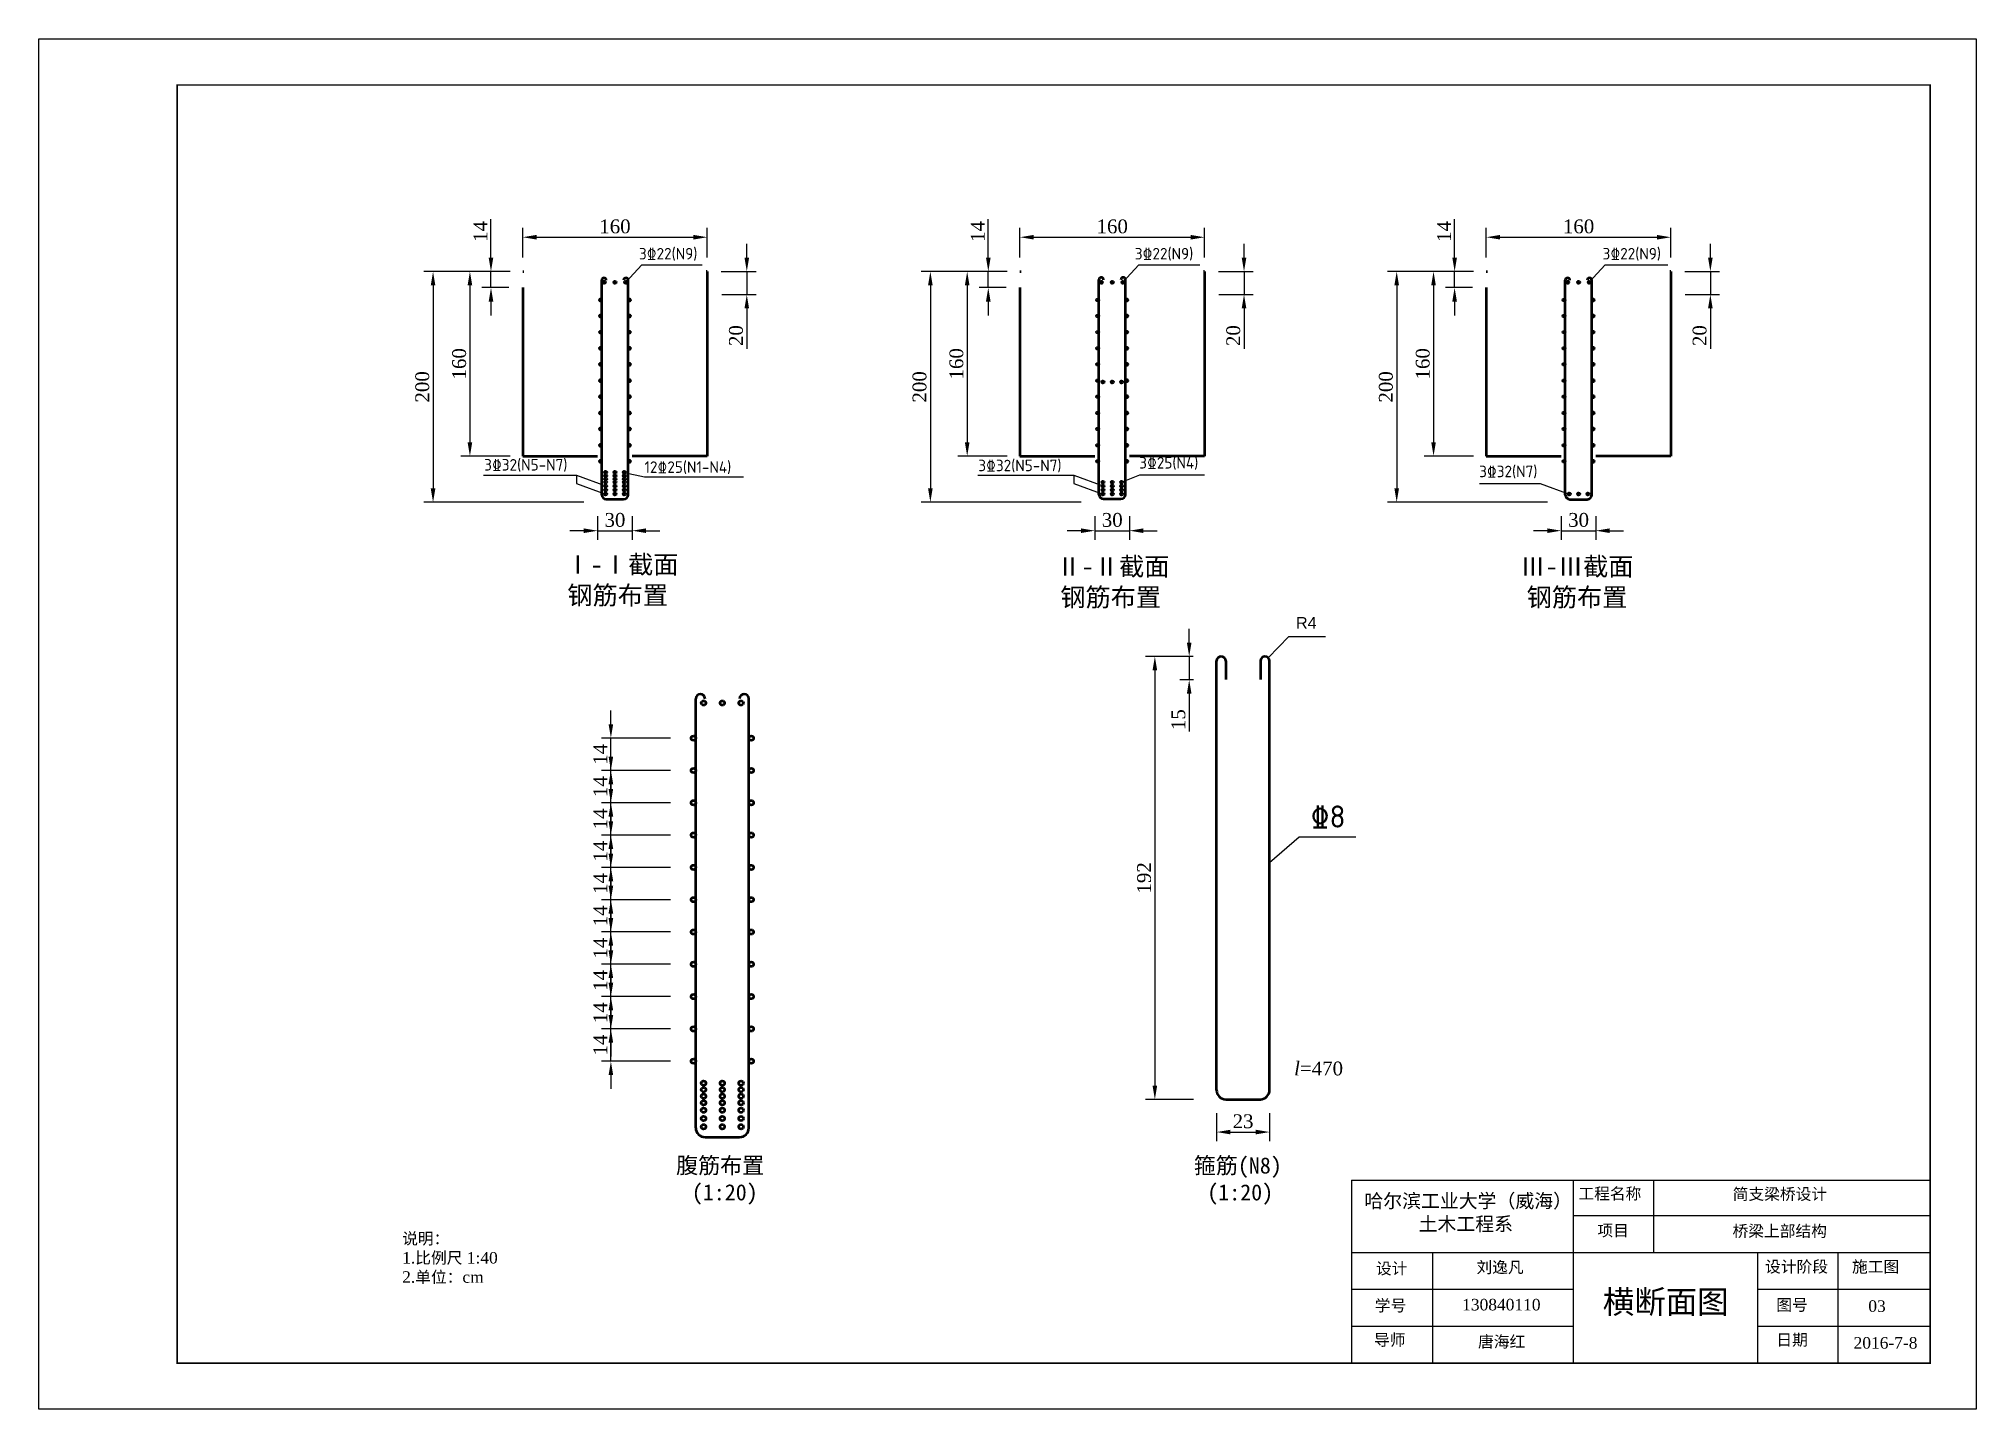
# Model space of a CAD drawing. Header units: millimetres. Extents: x -13981 to -5210, y -1943 to 2439.
# Drawn here: x -6696.3 to -6276.3, y 1072.5 to 1369.5 of the extents above; entities that cross this region are included whole.
import ezdxf

# ---------------------------------------------------------------- set-up
doc = ezdxf.new("R2010")
doc.units = ezdxf.units.MM
doc.linetypes.add('CENTER', pattern=[50.8, 31.75, -6.35, 6.35, -6.35])
doc.layers.get('0').update_dxf_attribs({"lineweight": 50})
doc.layers.add('图层1', color=7, linetype='CENTER')
doc.layers.add('图框', color=7, linetype='Continuous')
doc.layers.add('图层3', color=7, linetype='Continuous', lineweight=50)
doc.layers.add('注释 cm', color=7, linetype='Continuous', lineweight=25)
doc.styles.add('Annotative', font='arial.ttf')
doc.styles.get("Standard").update_dxf_attribs({"font": 'times.ttf'})
doc.styles.add('样式 1', font='tssdeng.shx', dxfattribs={"bigfont": 'gbcbig.shx'})
doc.dimstyles.new('副本 CM (1-400)', dxfattribs={"dimtxt": 3, "dimasz": 3, "dimexe": 2, "dimexo": 3, "dimgap": 0.8, "dimtad": 1, "dimdec": 1, "dimlfac": 4, "dimdsep": 46, "dimtxsty": 'Standard', "dimcen": 2.5, "dimadec": 0, "dimazin": 0, "dimtfac": 1, "dimtdec": 1, "dimtmove": 0, "dimatfit": 3, "dimfxl": 1, "dimarcsym": 0})
doc.dimstyles.new('副本CM 1-200', dxfattribs={"dimtxt": 3, "dimasz": 3, "dimexe": 2, "dimexo": 5, "dimgap": 0.8, "dimtad": 1, "dimdec": 1, "dimlfac": 2, "dimdsep": 46, "dimtxsty": 'Standard', "dimcen": 2.5, "dimadec": 0, "dimazin": 0, "dimtfac": 1, "dimtdec": 1, "dimtmove": 0, "dimatfit": 3, "dimfxl": 1, "dimarcsym": 0})

msp = doc.modelspace()

# ---------------------------------------------------------------- texts
at = {"attachment_point": 1}
for s, width, insert, char_height in [('{\\fTimes New Roman|b0|i1|c0|p18;l}=470', 38.871898, (-6424.1964, 1147.8522), 3), ('\\pi6.4145;{\\fSimSun|b0|i0|c134|p2;腹筋布置\\fSimSun|b0|i0|c0|p2; \\P\\pi9.8168;(1:20)}', 32.479935, (-6564.5772, 1127.1076), 3.5), ('\\pi5.0872;{\\fSimSun|b0|i0|c134|p2;箍筋\\fSimSun|b0|i0|c0|p2;(N8)\\P\\pi8.0006;(1:20)}', 28.847668, (-6451.0244, 1127.0895), 3.5)]:
    msp.add_mtext_dynamic_manual_height_columns(s, width=width, gutter_width=12.5, heights=[0], dxfattribs=dict(at, insert=insert, char_height=char_height))
at = {"layer": '图层3', "char_height": 4, "attachment_point": 1}
for s, width, insert in [('\\pi22.233;{\\fSimSun|b0|i0|c134|p2;Ⅰ-Ⅰ截面\\fSimSun|b0|i0|c0|p2;\\P\\pi22.691;\\fSimSun|b0|i0|c134|p2;钢筋布置}', 67.884129, (-6604.4247, 1257.5801)), ('\\pi26.332;{\\fSimSun|b0|i0|c134|p2;Ⅱ-Ⅱ截面\\fSimSun|b0|i0|c0|p2;\\P\\pi27.226;\\fSimSun|b0|i0|c134|p2;钢筋布置}', 76.955388, (-6502.088, 1257.1569)), ('\\pi25.83;{\\fSimSun|b0|i0|c134|p2;Ⅲ\\fSimSun|b0|i0|c0|p2;-\\fSimSun|b0|i0|c134|p2;Ⅲ截面\\fSimSun|b0|i0|c0|p2;\\P\\pi27.226;\\fSimSun|b0|i0|c134|p2;钢筋布置}', 76.955388, (-6400.9986, 1257.1569))]:
    msp.add_mtext_dynamic_manual_height_columns(s, width=width, gutter_width=40, heights=[0], dxfattribs=dict(at, insert=insert))
at = {"layer": '注释 cm', "style": '样式 1'}
for s, height, p in [('3%%13222(N9)', 2.5, (-6566.2163, 1321.6786)), ('3%%13222(N9)', 2.5, (-6458.7209, 1321.6786)), ('3%%13222(N9)', 2.5, (-6357.3316, 1321.6786)), ('3%%13232(N5-N7)', 2.5, (-6599.7667, 1275.9295)), ('12%%13225(N1-N4)', 2.5, (-6565.0269, 1275.428)), ('3%%13232(N5-N7)', 2.5, (-6492.6558, 1275.787)), ('3%%13225(N4)', 2.5, (-6457.7713, 1276.3664)), ('3%%13232(N7)', 2.5, (-6384.0828, 1274.4878)), ('%%1328', 4.8, (-6420.6259, 1198.5571))]:
    msp.add_text(s, height=height, dxfattribs=at).set_placement(p)
at = {"layer": '注释 cm', "insert": (-6423.7839, 1244.1809), "char_height": 2.5, "attachment_point": 1, "style": 'Annotative'}
msp.add_mtext_dynamic_manual_height_columns('R4', width=8.004732, gutter_width=12.5, heights=[0], dxfattribs=at)
at = {"layer": '注释 cm', "attachment_point": 1}
for s, width, gutter_width, insert, char_height in [('\\pi0.8556;{\\fSimSun|b0|i0|c134|p2;哈尔滨工业大学（威海）\\P\\pi12.613;土木工程系}', 46.091087, 40, (-6409.8177, 1119.1687), 3), ('{\\fSimSun|b0|i0|c134|p2;工程名称}', 14.304433, 40, (-6362.5713, 1120.4977), 2.5), ('{\\fSimSun|b0|i0|c134|p2;简支梁桥设计}', 57.898008, 40, (-6329.119, 1120.3992), 2.5), ('{\\fSimSun|b0|i0|c134|p2;说明：}\\P1.{\\fSimSun|b0|i0|c134|p2;比例尺} 1:40\\P2.{\\fSimSun|b0|i0|c134|p2;单位：}cm', 116.940599, 12.5, (-6617.5447, 1110.7509), 2.5), ('{\\fSimSun|b0|i0|c134|p2;项目}', 7.702726, 12.5, (-6358.441, 1112.4953), 2.5), ('{\\fSimSun|b0|i0|c134|p2;桥梁上部结构}', 28.519682, 12.5, (-6329.1505, 1112.3828), 2.5), ('{\\fSimSun|b0|i0|c134|p2;设计}', 13.91897, 12.5, (-6406.4506, 1104.2682), 2.5), ('{\\fSimSun|b0|i0|c134|p2;刘逸凡}', 18.108175, 12.5, (-6384.6573, 1104.5276), 2.5), ('{\\fSimSun|b0|i0|c134|p2;设计阶段}', 15.775389, 12.5, (-6322.1004, 1104.66), 2.5), ('{\\fSimSun|b0|i0|c134|p2;施工图}', 14.235646, 12.5, (-6303.2551, 1104.66), 2.5), ('{\\fSimSun|b0|i0|c134|p2;学号}', 8.243271, 12.5, (-6406.7045, 1096.2328), 2.5), ('130840110', 12.567609, 12.5, (-6387.7654, 1096.4249), 2.5), ('{\\fSimSun|b0|i0|c134|p2;横断面图}', 29.630233, 12.5, (-6357.2784, 1098.2767), 5), ('{\\fSimSun|b0|i0|c134|p2;图号}', 8.270233, 12.5, (-6319.666, 1096.3704), 2.5), ('03', 10.547596, 12.5, (-6299.7215, 1096.1154), 2.5), ('{\\fSimSun|b0|i0|c134|p2;导师}', 7.837865, 12.5, (-6406.8738, 1088.7895), 2.5), ('{\\fSimSun|b0|i0|c134|p2;唐海红}', 15.100447, 12.5, (-6384.3246, 1088.4066), 2.5), ('{\\fSimSun|b0|i0|c134|p2;日期}', 7.863503, 12.5, (-6319.66, 1088.8081), 2.5), ('{\\fTimes New Roman|b0|i0|c0|p18;2016-7-8}', 13.827103, 12.5, (-6302.9123, 1088.1436), 2.5)]:
    msp.add_mtext_dynamic_manual_height_columns(s, width=width, gutter_width=gutter_width, heights=[0], dxfattribs=dict(at, insert=insert, char_height=char_height))

# ---------------------------------------------------------------- blocks, each defined once
blk = doc.blocks.new('*D99')
at = {"layer": '注释 cm', "color": 0, "lineweight": -2, "transparency": 16777216}
for p, q in [((-6598.29, 1322.07), (-6598.29, 1330.43)), ((-6594.17, 1319.07), (-6600.29, 1319.07)), ((-6598.29, 1315.57), (-6598.29, 1319.07)), ((-6594.42, 1315.57), (-6600.29, 1315.57)), ((-6598.29, 1312.57), (-6598.29, 1309.57))]:
    blk.add_line(p, q, dxfattribs=at)
at = {"layer": '注释 cm', "color": 0, "transparency": 16777216}
for points in [[(-6598.79, 1322.07), (-6597.79, 1322.07), (-6598.29, 1319.07)], [(-6598.79, 1312.57), (-6597.79, 1312.57), (-6598.29, 1315.57)]]:
    blk.add_solid(points, dxfattribs=at)
at = {"layer": '注释 cm', "color": 0, "transparency": 16777216, "insert": (-6600.59, 1327.75), "char_height": 3, "attachment_point": 5, "rotation": 90}
blk.add_mtext('14', dxfattribs=at)
blk = doc.blocks.new('*D100')
at = {"layer": '注释 cm', "color": 0, "lineweight": -2, "transparency": 16777216}
for p, q in [((-6594.17, 1319.07), (-6604.86, 1319.07)), ((-6602.86, 1316.07), (-6602.86, 1282.07)), ((-6594.17, 1279.07), (-6604.86, 1279.07))]:
    blk.add_line(p, q, dxfattribs=at)
at = {"layer": '注释 cm', "color": 0, "transparency": 16777216}
for points in [[(-6603.36, 1316.07), (-6602.36, 1316.07), (-6602.86, 1319.07)], [(-6603.36, 1282.07), (-6602.36, 1282.07), (-6602.86, 1279.07)]]:
    blk.add_solid(points, dxfattribs=at)
at = {"layer": '注释 cm', "color": 0, "transparency": 16777216, "insert": (-6605.18, 1299.07), "char_height": 3, "attachment_point": 5, "rotation": 90}
blk.add_mtext('160', dxfattribs=at)
blk = doc.blocks.new('*D101')
at = {"layer": '注释 cm', "color": 0, "lineweight": -2, "transparency": 16777216}
for p, q in [((-6594.29, 1319.07), (-6612.85, 1319.07)), ((-6610.85, 1316.07), (-6610.85, 1272.07)), ((-6578.17, 1269.07), (-6612.85, 1269.07))]:
    blk.add_line(p, q, dxfattribs=at)
at = {"layer": '注释 cm', "color": 0, "transparency": 16777216}
for points in [[(-6611.35, 1316.07), (-6610.35, 1316.07), (-6610.85, 1319.07)], [(-6611.35, 1272.07), (-6610.35, 1272.07), (-6610.85, 1269.07)]]:
    blk.add_solid(points, dxfattribs=at)
at = {"layer": '注释 cm', "color": 0, "transparency": 16777216, "insert": (-6613.17, 1294.07), "char_height": 3, "attachment_point": 5, "rotation": 90}
blk.add_mtext('200', dxfattribs=at)
blk = doc.blocks.new('*D102')
at = {"layer": '注释 cm', "color": 0, "lineweight": -2, "transparency": 16777216}
for p, q in [((-6591.42, 1322.07), (-6591.42, 1328.5)), ((-6551.42, 1322.07), (-6551.42, 1328.5)), ((-6588.42, 1326.5), (-6554.42, 1326.5))]:
    blk.add_line(p, q, dxfattribs=at)
at = {"layer": '注释 cm', "color": 0, "transparency": 16777216}
for points in [[(-6588.42, 1327), (-6588.42, 1326), (-6591.42, 1326.5)], [(-6554.42, 1327), (-6554.42, 1326), (-6551.42, 1326.5)]]:
    blk.add_solid(points, dxfattribs=at)
at = {"layer": '注释 cm', "color": 0, "transparency": 16777216, "insert": (-6571.42, 1328.83), "char_height": 3, "attachment_point": 5}
blk.add_mtext('160', dxfattribs=at)
blk = doc.blocks.new('*D103')
at = {"layer": '注释 cm', "color": 0, "lineweight": -2, "transparency": 16777216}
for p, q in [((-6575.17, 1266.07), (-6575.17, 1260.9)), ((-6567.67, 1266.07), (-6567.67, 1260.9)), ((-6578.17, 1262.9), (-6581.17, 1262.9)), ((-6575.17, 1262.9), (-6567.67, 1262.9)), ((-6564.67, 1262.9), (-6561.67, 1262.9))]:
    blk.add_line(p, q, dxfattribs=at)
at = {"layer": '注释 cm', "color": 0, "transparency": 16777216}
for points in [[(-6578.17, 1263.4), (-6578.17, 1262.4), (-6575.17, 1262.9)], [(-6564.67, 1263.4), (-6564.67, 1262.4), (-6567.67, 1262.9)]]:
    blk.add_solid(points, dxfattribs=at)
at = {"layer": '注释 cm', "color": 0, "transparency": 16777216, "insert": (-6571.42, 1265.22), "char_height": 3, "attachment_point": 5}
blk.add_mtext('30', dxfattribs=at)
blk = doc.blocks.new('*D104')
at = {"layer": '注释 cm', "color": 0, "lineweight": -2, "transparency": 16777216}
for p, q in [((-6542.84, 1322.07), (-6542.84, 1325.07)), ((-6548.42, 1319.07), (-6540.84, 1319.07)), ((-6542.84, 1319.07), (-6542.84, 1314.07)), ((-6548.28, 1314.07), (-6540.84, 1314.07)), ((-6542.84, 1311.07), (-6542.84, 1302.3))]:
    blk.add_line(p, q, dxfattribs=at)
at = {"layer": '注释 cm', "color": 0, "transparency": 16777216}
for points in [[(-6543.34, 1322.07), (-6542.34, 1322.07), (-6542.84, 1319.07)], [(-6543.34, 1311.07), (-6542.34, 1311.07), (-6542.84, 1314.07)]]:
    blk.add_solid(points, dxfattribs=at)
at = {"layer": '注释 cm', "color": 0, "transparency": 16777216, "insert": (-6545.17, 1305.18), "char_height": 3, "attachment_point": 5, "rotation": 90}
blk.add_mtext('20', dxfattribs=at)
blk = doc.blocks.new('*D105')
at = {"layer": '注释 cm', "color": 0, "lineweight": -2, "transparency": 16777216}
for p, q in [((-6490.49, 1322.07), (-6490.49, 1330.43)), ((-6486.37, 1319.07), (-6492.49, 1319.07)), ((-6490.49, 1315.57), (-6490.49, 1319.07)), ((-6486.62, 1315.57), (-6492.49, 1315.57)), ((-6490.49, 1312.57), (-6490.49, 1309.57))]:
    blk.add_line(p, q, dxfattribs=at)
at = {"layer": '注释 cm', "color": 0, "transparency": 16777216}
for points in [[(-6490.99, 1322.07), (-6489.99, 1322.07), (-6490.49, 1319.07)], [(-6490.99, 1312.57), (-6489.99, 1312.57), (-6490.49, 1315.57)]]:
    blk.add_solid(points, dxfattribs=at)
at = {"layer": '注释 cm', "color": 0, "transparency": 16777216, "insert": (-6492.79, 1327.75), "char_height": 3, "attachment_point": 5, "rotation": 90}
blk.add_mtext('14', dxfattribs=at)
blk = doc.blocks.new('*D106')
at = {"layer": '注释 cm', "color": 0, "lineweight": -2, "transparency": 16777216}
for p, q in [((-6486.37, 1319.07), (-6497.06, 1319.07)), ((-6495.06, 1316.07), (-6495.06, 1282.07)), ((-6486.37, 1279.07), (-6497.06, 1279.07))]:
    blk.add_line(p, q, dxfattribs=at)
at = {"layer": '注释 cm', "color": 0, "transparency": 16777216}
for points in [[(-6495.56, 1316.07), (-6494.56, 1316.07), (-6495.06, 1319.07)], [(-6495.56, 1282.07), (-6494.56, 1282.07), (-6495.06, 1279.07)]]:
    blk.add_solid(points, dxfattribs=at)
at = {"layer": '注释 cm', "color": 0, "transparency": 16777216, "insert": (-6497.39, 1299.07), "char_height": 3, "attachment_point": 5, "rotation": 90}
blk.add_mtext('160', dxfattribs=at)
blk = doc.blocks.new('*D107')
at = {"layer": '注释 cm', "color": 0, "lineweight": -2, "transparency": 16777216}
for p, q in [((-6486.5, 1319.07), (-6505.05, 1319.07)), ((-6503.05, 1316.07), (-6503.05, 1272.07)), ((-6470.37, 1269.07), (-6505.05, 1269.07))]:
    blk.add_line(p, q, dxfattribs=at)
at = {"layer": '注释 cm', "color": 0, "transparency": 16777216}
for points in [[(-6503.55, 1316.07), (-6502.55, 1316.07), (-6503.05, 1319.07)], [(-6503.55, 1272.07), (-6502.55, 1272.07), (-6503.05, 1269.07)]]:
    blk.add_solid(points, dxfattribs=at)
at = {"layer": '注释 cm', "color": 0, "transparency": 16777216, "insert": (-6505.38, 1294.07), "char_height": 3, "attachment_point": 5, "rotation": 90}
blk.add_mtext('200', dxfattribs=at)
blk = doc.blocks.new('*D108')
at = {"layer": '注释 cm', "color": 0, "lineweight": -2, "transparency": 16777216}
for p, q in [((-6483.62, 1322.07), (-6483.62, 1328.5)), ((-6443.62, 1322.07), (-6443.62, 1328.5)), ((-6480.62, 1326.5), (-6446.62, 1326.5))]:
    blk.add_line(p, q, dxfattribs=at)
at = {"layer": '注释 cm', "color": 0, "transparency": 16777216}
for points in [[(-6480.62, 1327), (-6480.62, 1326), (-6483.62, 1326.5)], [(-6446.62, 1327), (-6446.62, 1326), (-6443.62, 1326.5)]]:
    blk.add_solid(points, dxfattribs=at)
at = {"layer": '注释 cm', "color": 0, "transparency": 16777216, "insert": (-6463.62, 1328.83), "char_height": 3, "attachment_point": 5}
blk.add_mtext('160', dxfattribs=at)
blk = doc.blocks.new('*D109')
at = {"layer": '注释 cm', "color": 0, "lineweight": -2, "transparency": 16777216}
for p, q in [((-6467.37, 1266.07), (-6467.37, 1260.9)), ((-6459.87, 1266.07), (-6459.87, 1260.9)), ((-6470.37, 1262.9), (-6473.37, 1262.9)), ((-6467.37, 1262.9), (-6459.87, 1262.9)), ((-6456.87, 1262.9), (-6453.87, 1262.9))]:
    blk.add_line(p, q, dxfattribs=at)
at = {"layer": '注释 cm', "color": 0, "transparency": 16777216}
for points in [[(-6470.37, 1263.4), (-6470.37, 1262.4), (-6467.37, 1262.9)], [(-6456.87, 1263.4), (-6456.87, 1262.4), (-6459.87, 1262.9)]]:
    blk.add_solid(points, dxfattribs=at)
at = {"layer": '注释 cm', "color": 0, "transparency": 16777216, "insert": (-6463.62, 1265.22), "char_height": 3, "attachment_point": 5}
blk.add_mtext('30', dxfattribs=at)
blk = doc.blocks.new('*D110')
at = {"layer": '注释 cm', "color": 0, "lineweight": -2, "transparency": 16777216}
for p, q in [((-6435.05, 1322.07), (-6435.05, 1325.07)), ((-6440.62, 1319.07), (-6433.05, 1319.07)), ((-6435.05, 1319.07), (-6435.05, 1314.07)), ((-6440.48, 1314.07), (-6433.05, 1314.07)), ((-6435.05, 1311.07), (-6435.05, 1302.3))]:
    blk.add_line(p, q, dxfattribs=at)
at = {"layer": '注释 cm', "color": 0, "transparency": 16777216}
for points in [[(-6435.55, 1322.07), (-6434.55, 1322.07), (-6435.05, 1319.07)], [(-6435.55, 1311.07), (-6434.55, 1311.07), (-6435.05, 1314.07)]]:
    blk.add_solid(points, dxfattribs=at)
at = {"layer": '注释 cm', "color": 0, "transparency": 16777216, "insert": (-6437.37, 1305.18), "char_height": 3, "attachment_point": 5, "rotation": 90}
blk.add_mtext('20', dxfattribs=at)
blk = doc.blocks.new('*D111')
at = {"layer": '注释 cm', "color": 0, "lineweight": -2, "transparency": 16777216}
for p, q in [((-6389.4, 1322.07), (-6389.4, 1330.43)), ((-6385.28, 1319.07), (-6391.4, 1319.07)), ((-6389.4, 1315.57), (-6389.4, 1319.07)), ((-6385.53, 1315.57), (-6391.4, 1315.57)), ((-6389.4, 1312.57), (-6389.4, 1309.57))]:
    blk.add_line(p, q, dxfattribs=at)
at = {"layer": '注释 cm', "color": 0, "transparency": 16777216}
for points in [[(-6389.9, 1322.07), (-6388.9, 1322.07), (-6389.4, 1319.07)], [(-6389.9, 1312.57), (-6388.9, 1312.57), (-6389.4, 1315.57)]]:
    blk.add_solid(points, dxfattribs=at)
at = {"layer": '注释 cm', "color": 0, "transparency": 16777216, "insert": (-6391.7, 1327.75), "char_height": 3, "attachment_point": 5, "rotation": 90}
blk.add_mtext('14', dxfattribs=at)
blk = doc.blocks.new('*D112')
at = {"layer": '注释 cm', "color": 0, "lineweight": -2, "transparency": 16777216}
for p, q in [((-6385.28, 1319.07), (-6395.97, 1319.07)), ((-6393.97, 1316.07), (-6393.97, 1282.07)), ((-6385.28, 1279.07), (-6395.97, 1279.07))]:
    blk.add_line(p, q, dxfattribs=at)
at = {"layer": '注释 cm', "color": 0, "transparency": 16777216}
for points in [[(-6394.47, 1316.07), (-6393.47, 1316.07), (-6393.97, 1319.07)], [(-6394.47, 1282.07), (-6393.47, 1282.07), (-6393.97, 1279.07)]]:
    blk.add_solid(points, dxfattribs=at)
at = {"layer": '注释 cm', "color": 0, "transparency": 16777216, "insert": (-6396.3, 1299.07), "char_height": 3, "attachment_point": 5, "rotation": 90}
blk.add_mtext('160', dxfattribs=at)
blk = doc.blocks.new('*D113')
at = {"layer": '注释 cm', "color": 0, "lineweight": -2, "transparency": 16777216}
for p, q in [((-6385.41, 1319.07), (-6403.96, 1319.07)), ((-6401.96, 1316.07), (-6401.96, 1272.07)), ((-6369.28, 1269.07), (-6403.96, 1269.07))]:
    blk.add_line(p, q, dxfattribs=at)
at = {"layer": '注释 cm', "color": 0, "transparency": 16777216}
for points in [[(-6402.46, 1316.07), (-6401.46, 1316.07), (-6401.96, 1319.07)], [(-6402.46, 1272.07), (-6401.46, 1272.07), (-6401.96, 1269.07)]]:
    blk.add_solid(points, dxfattribs=at)
at = {"layer": '注释 cm', "color": 0, "transparency": 16777216, "insert": (-6404.29, 1294.07), "char_height": 3, "attachment_point": 5, "rotation": 90}
blk.add_mtext('200', dxfattribs=at)
blk = doc.blocks.new('*D114')
at = {"layer": '注释 cm', "color": 0, "lineweight": -2, "transparency": 16777216}
for p, q in [((-6382.53, 1322.07), (-6382.53, 1328.5)), ((-6342.53, 1322.07), (-6342.53, 1328.5)), ((-6379.53, 1326.5), (-6345.53, 1326.5))]:
    blk.add_line(p, q, dxfattribs=at)
at = {"layer": '注释 cm', "color": 0, "transparency": 16777216}
for points in [[(-6379.53, 1327), (-6379.53, 1326), (-6382.53, 1326.5)], [(-6345.53, 1327), (-6345.53, 1326), (-6342.53, 1326.5)]]:
    blk.add_solid(points, dxfattribs=at)
at = {"layer": '注释 cm', "color": 0, "transparency": 16777216, "insert": (-6362.53, 1328.83), "char_height": 3, "attachment_point": 5}
blk.add_mtext('160', dxfattribs=at)
blk = doc.blocks.new('*D115')
at = {"layer": '注释 cm', "color": 0, "lineweight": -2, "transparency": 16777216}
for p, q in [((-6366.28, 1266.07), (-6366.28, 1260.9)), ((-6358.78, 1266.07), (-6358.78, 1260.9)), ((-6369.28, 1262.9), (-6372.28, 1262.9)), ((-6366.28, 1262.9), (-6358.78, 1262.9)), ((-6355.78, 1262.9), (-6352.78, 1262.9))]:
    blk.add_line(p, q, dxfattribs=at)
at = {"layer": '注释 cm', "color": 0, "transparency": 16777216}
for points in [[(-6369.28, 1263.4), (-6369.28, 1262.4), (-6366.28, 1262.9)], [(-6355.78, 1263.4), (-6355.78, 1262.4), (-6358.78, 1262.9)]]:
    blk.add_solid(points, dxfattribs=at)
at = {"layer": '注释 cm', "color": 0, "transparency": 16777216, "insert": (-6362.53, 1265.22), "char_height": 3, "attachment_point": 5}
blk.add_mtext('30', dxfattribs=at)
blk = doc.blocks.new('*D116')
at = {"layer": '注释 cm', "color": 0, "lineweight": -2, "transparency": 16777216}
for p, q in [((-6333.96, 1322.07), (-6333.96, 1325.07)), ((-6339.53, 1319.07), (-6331.96, 1319.07)), ((-6333.96, 1319.07), (-6333.96, 1314.07)), ((-6339.39, 1314.07), (-6331.96, 1314.07)), ((-6333.96, 1311.07), (-6333.96, 1302.3))]:
    blk.add_line(p, q, dxfattribs=at)
at = {"layer": '注释 cm', "color": 0, "transparency": 16777216}
for points in [[(-6334.46, 1322.07), (-6333.46, 1322.07), (-6333.96, 1319.07)], [(-6334.46, 1311.07), (-6333.46, 1311.07), (-6333.96, 1314.07)]]:
    blk.add_solid(points, dxfattribs=at)
at = {"layer": '注释 cm', "color": 0, "transparency": 16777216, "insert": (-6336.28, 1305.18), "char_height": 3, "attachment_point": 5, "rotation": 90}
blk.add_mtext('20', dxfattribs=at)
blk = doc.blocks.new('*D148')
at = {"layer": '注释 cm', "color": 0, "lineweight": -2, "transparency": 16777216}
for p, q in [((-6572.3, 1157.94), (-6572.3, 1160.94)), ((-6559.41, 1154.94), (-6574.3, 1154.94)), ((-6572.3, 1147.94), (-6572.3, 1154.94)), ((-6559.41, 1147.94), (-6574.3, 1147.94)), ((-6572.3, 1144.94), (-6572.3, 1141.94))]:
    blk.add_line(p, q, dxfattribs=at)
at = {"layer": '注释 cm', "color": 0, "transparency": 16777216}
for points in [[(-6572.8, 1157.94), (-6571.8, 1157.94), (-6572.3, 1154.94)], [(-6572.8, 1144.94), (-6571.8, 1144.94), (-6572.3, 1147.94)]]:
    blk.add_solid(points, dxfattribs=at)
at = {"layer": '注释 cm', "color": 0, "transparency": 16777216, "insert": (-6574.6, 1151.44), "char_height": 3, "attachment_point": 5, "rotation": 90}
blk.add_mtext('14', dxfattribs=at)
blk = doc.blocks.new('*D149')
at = {"layer": '注释 cm', "color": 0, "lineweight": -2, "transparency": 16777216}
for p, q in [((-6572.3, 1164.94), (-6572.3, 1167.94)), ((-6559.41, 1161.94), (-6574.3, 1161.94)), ((-6572.3, 1154.94), (-6572.3, 1161.94)), ((-6559.41, 1154.94), (-6574.3, 1154.94)), ((-6572.3, 1151.94), (-6572.3, 1148.94))]:
    blk.add_line(p, q, dxfattribs=at)
at = {"layer": '注释 cm', "color": 0, "transparency": 16777216}
for points in [[(-6572.8, 1164.94), (-6571.8, 1164.94), (-6572.3, 1161.94)], [(-6572.8, 1151.94), (-6571.8, 1151.94), (-6572.3, 1154.94)]]:
    blk.add_solid(points, dxfattribs=at)
at = {"layer": '注释 cm', "color": 0, "transparency": 16777216, "insert": (-6574.6, 1158.44), "char_height": 3, "attachment_point": 5, "rotation": 90}
blk.add_mtext('14', dxfattribs=at)
blk = doc.blocks.new('*D150')
at = {"layer": '注释 cm', "color": 0, "lineweight": -2, "transparency": 16777216}
for p, q in [((-6572.3, 1171.94), (-6572.3, 1174.94)), ((-6559.41, 1168.94), (-6574.3, 1168.94)), ((-6572.3, 1161.94), (-6572.3, 1168.94)), ((-6559.41, 1161.94), (-6574.3, 1161.94)), ((-6572.3, 1158.94), (-6572.3, 1155.94))]:
    blk.add_line(p, q, dxfattribs=at)
at = {"layer": '注释 cm', "color": 0, "transparency": 16777216}
for points in [[(-6572.8, 1171.94), (-6571.8, 1171.94), (-6572.3, 1168.94)], [(-6572.8, 1158.94), (-6571.8, 1158.94), (-6572.3, 1161.94)]]:
    blk.add_solid(points, dxfattribs=at)
at = {"layer": '注释 cm', "color": 0, "transparency": 16777216, "insert": (-6574.6, 1165.44), "char_height": 3, "attachment_point": 5, "rotation": 90}
blk.add_mtext('14', dxfattribs=at)
blk = doc.blocks.new('*D151')
at = {"layer": '注释 cm', "color": 0, "lineweight": -2, "transparency": 16777216}
for p, q in [((-6572.3, 1178.94), (-6572.3, 1181.94)), ((-6559.41, 1175.94), (-6574.3, 1175.94)), ((-6572.3, 1168.94), (-6572.3, 1175.94)), ((-6559.41, 1168.94), (-6574.3, 1168.94)), ((-6572.3, 1165.94), (-6572.3, 1162.94))]:
    blk.add_line(p, q, dxfattribs=at)
at = {"layer": '注释 cm', "color": 0, "transparency": 16777216}
for points in [[(-6572.8, 1178.94), (-6571.8, 1178.94), (-6572.3, 1175.94)], [(-6572.8, 1165.94), (-6571.8, 1165.94), (-6572.3, 1168.94)]]:
    blk.add_solid(points, dxfattribs=at)
at = {"layer": '注释 cm', "color": 0, "transparency": 16777216, "insert": (-6574.6, 1172.44), "char_height": 3, "attachment_point": 5, "rotation": 90}
blk.add_mtext('14', dxfattribs=at)
blk = doc.blocks.new('*D152')
at = {"layer": '注释 cm', "color": 0, "lineweight": -2, "transparency": 16777216}
for p, q in [((-6572.3, 1185.94), (-6572.3, 1188.94)), ((-6559.41, 1182.94), (-6574.3, 1182.94)), ((-6572.3, 1175.94), (-6572.3, 1182.94)), ((-6559.41, 1175.94), (-6574.3, 1175.94)), ((-6572.3, 1172.94), (-6572.3, 1169.94))]:
    blk.add_line(p, q, dxfattribs=at)
at = {"layer": '注释 cm', "color": 0, "transparency": 16777216}
for points in [[(-6572.8, 1185.94), (-6571.8, 1185.94), (-6572.3, 1182.94)], [(-6572.8, 1172.94), (-6571.8, 1172.94), (-6572.3, 1175.94)]]:
    blk.add_solid(points, dxfattribs=at)
at = {"layer": '注释 cm', "color": 0, "transparency": 16777216, "insert": (-6574.6, 1179.44), "char_height": 3, "attachment_point": 5, "rotation": 90}
blk.add_mtext('14', dxfattribs=at)
blk = doc.blocks.new('*D153')
at = {"layer": '注释 cm', "color": 0, "lineweight": -2, "transparency": 16777216}
for p, q in [((-6572.3, 1192.94), (-6572.3, 1195.94)), ((-6559.41, 1189.94), (-6574.3, 1189.94)), ((-6572.3, 1182.94), (-6572.3, 1189.94)), ((-6559.41, 1182.94), (-6574.3, 1182.94)), ((-6572.3, 1179.94), (-6572.3, 1176.94))]:
    blk.add_line(p, q, dxfattribs=at)
at = {"layer": '注释 cm', "color": 0, "transparency": 16777216}
for points in [[(-6572.8, 1192.94), (-6571.8, 1192.94), (-6572.3, 1189.94)], [(-6572.8, 1179.94), (-6571.8, 1179.94), (-6572.3, 1182.94)]]:
    blk.add_solid(points, dxfattribs=at)
at = {"layer": '注释 cm', "color": 0, "transparency": 16777216, "insert": (-6574.6, 1186.44), "char_height": 3, "attachment_point": 5, "rotation": 90}
blk.add_mtext('14', dxfattribs=at)
blk = doc.blocks.new('*D154')
at = {"layer": '注释 cm', "color": 0, "lineweight": -2, "transparency": 16777216}
for p, q in [((-6572.3, 1199.94), (-6572.3, 1202.94)), ((-6559.41, 1196.94), (-6574.3, 1196.94)), ((-6572.3, 1189.94), (-6572.3, 1196.94)), ((-6559.41, 1189.94), (-6574.3, 1189.94)), ((-6572.3, 1186.94), (-6572.3, 1183.94))]:
    blk.add_line(p, q, dxfattribs=at)
at = {"layer": '注释 cm', "color": 0, "transparency": 16777216}
for points in [[(-6572.8, 1199.94), (-6571.8, 1199.94), (-6572.3, 1196.94)], [(-6572.8, 1186.94), (-6571.8, 1186.94), (-6572.3, 1189.94)]]:
    blk.add_solid(points, dxfattribs=at)
at = {"layer": '注释 cm', "color": 0, "transparency": 16777216, "insert": (-6574.6, 1193.44), "char_height": 3, "attachment_point": 5, "rotation": 90}
blk.add_mtext('14', dxfattribs=at)
blk = doc.blocks.new('*D155')
at = {"layer": '注释 cm', "color": 0, "lineweight": -2, "transparency": 16777216}
for p, q in [((-6572.3, 1206.94), (-6572.3, 1209.94)), ((-6559.41, 1203.94), (-6574.3, 1203.94)), ((-6572.3, 1196.94), (-6572.3, 1203.94)), ((-6559.41, 1196.94), (-6574.3, 1196.94)), ((-6572.3, 1193.94), (-6572.3, 1190.94))]:
    blk.add_line(p, q, dxfattribs=at)
at = {"layer": '注释 cm', "color": 0, "transparency": 16777216}
for points in [[(-6572.8, 1206.94), (-6571.8, 1206.94), (-6572.3, 1203.94)], [(-6572.8, 1193.94), (-6571.8, 1193.94), (-6572.3, 1196.94)]]:
    blk.add_solid(points, dxfattribs=at)
at = {"layer": '注释 cm', "color": 0, "transparency": 16777216, "insert": (-6574.6, 1200.44), "char_height": 3, "attachment_point": 5, "rotation": 90}
blk.add_mtext('14', dxfattribs=at)
blk = doc.blocks.new('*D156')
at = {"layer": '注释 cm', "color": 0, "lineweight": -2, "transparency": 16777216}
for p, q in [((-6572.3, 1213.94), (-6572.3, 1216.94)), ((-6559.41, 1210.94), (-6574.3, 1210.94)), ((-6572.3, 1203.94), (-6572.3, 1210.94)), ((-6559.41, 1203.94), (-6574.3, 1203.94)), ((-6572.3, 1200.94), (-6572.3, 1197.94))]:
    blk.add_line(p, q, dxfattribs=at)
at = {"layer": '注释 cm', "color": 0, "transparency": 16777216}
for points in [[(-6572.8, 1213.94), (-6571.8, 1213.94), (-6572.3, 1210.94)], [(-6572.8, 1200.94), (-6571.8, 1200.94), (-6572.3, 1203.94)]]:
    blk.add_solid(points, dxfattribs=at)
at = {"layer": '注释 cm', "color": 0, "transparency": 16777216, "insert": (-6574.6, 1207.44), "char_height": 3, "attachment_point": 5, "rotation": 90}
blk.add_mtext('14', dxfattribs=at)
blk = doc.blocks.new('*D157')
at = {"layer": '注释 cm', "color": 0, "lineweight": -2, "transparency": 16777216}
for p, q in [((-6572.3, 1220.94), (-6572.3, 1223.94)), ((-6559.41, 1217.94), (-6574.3, 1217.94)), ((-6572.3, 1210.94), (-6572.3, 1217.94)), ((-6559.41, 1210.94), (-6574.3, 1210.94)), ((-6572.3, 1207.94), (-6572.3, 1204.94))]:
    blk.add_line(p, q, dxfattribs=at)
at = {"layer": '注释 cm', "color": 0, "transparency": 16777216}
for points in [[(-6572.8, 1220.94), (-6571.8, 1220.94), (-6572.3, 1217.94)], [(-6572.8, 1207.94), (-6571.8, 1207.94), (-6572.3, 1210.94)]]:
    blk.add_solid(points, dxfattribs=at)
at = {"layer": '注释 cm', "color": 0, "transparency": 16777216, "insert": (-6574.6, 1214.44), "char_height": 3, "attachment_point": 5, "rotation": 90}
blk.add_mtext('14', dxfattribs=at)
blk = doc.blocks.new('*D158')
at = {"layer": '注释 cm', "color": 0, "lineweight": -2, "transparency": 16777216}
for p, q in [((-6446.94, 1238.66), (-6446.94, 1241.66)), ((-6446.11, 1235.66), (-6448.94, 1235.66)), ((-6446.94, 1235.66), (-6446.94, 1230.56)), ((-6446.01, 1230.56), (-6448.94, 1230.56)), ((-6446.94, 1227.56), (-6446.94, 1219.35))]:
    blk.add_line(p, q, dxfattribs=at)
at = {"layer": '注释 cm', "color": 0, "transparency": 16777216}
for points in [[(-6447.44, 1238.66), (-6446.44, 1238.66), (-6446.94, 1235.66)], [(-6447.44, 1227.56), (-6446.44, 1227.56), (-6446.94, 1230.56)]]:
    blk.add_solid(points, dxfattribs=at)
at = {"layer": '注释 cm', "color": 0, "transparency": 16777216, "insert": (-6449.27, 1221.95), "char_height": 3, "attachment_point": 5, "rotation": 90}
blk.add_mtext('15', dxfattribs=at)
blk = doc.blocks.new('*D159')
at = {"layer": '注释 cm', "color": 0, "lineweight": -2, "transparency": 16777216}
for p, q in [((-6446.11, 1235.66), (-6456.38, 1235.66)), ((-6454.38, 1232.66), (-6454.38, 1142.66)), ((-6446.01, 1139.66), (-6456.38, 1139.66))]:
    blk.add_line(p, q, dxfattribs=at)
at = {"layer": '注释 cm', "color": 0, "transparency": 16777216}
for points in [[(-6454.88, 1232.66), (-6453.88, 1232.66), (-6454.38, 1235.66)], [(-6454.88, 1142.66), (-6453.88, 1142.66), (-6454.38, 1139.66)]]:
    blk.add_solid(points, dxfattribs=at)
at = {"layer": '注释 cm', "color": 0, "transparency": 16777216, "insert": (-6456.71, 1187.66), "char_height": 3, "attachment_point": 5, "rotation": 90}
blk.add_mtext('192', dxfattribs=at)
blk = doc.blocks.new('*D160')
at = {"layer": '注释 cm', "color": 0, "lineweight": -2, "transparency": 16777216}
for p, q in [((-6441.01, 1136.66), (-6441.01, 1130.58)), ((-6429.51, 1136.66), (-6429.51, 1130.58)), ((-6438.01, 1132.58), (-6432.51, 1132.58))]:
    blk.add_line(p, q, dxfattribs=at)
at = {"layer": '注释 cm', "color": 0, "transparency": 16777216}
for points in [[(-6438.01, 1133.08), (-6438.01, 1132.08), (-6441.01, 1132.58)], [(-6432.51, 1133.08), (-6432.51, 1132.08), (-6429.51, 1132.58)]]:
    blk.add_solid(points, dxfattribs=at)
at = {"layer": '注释 cm', "color": 0, "transparency": 16777216, "insert": (-6435.26, 1134.9), "char_height": 3, "attachment_point": 5}
blk.add_mtext('23', dxfattribs=at)

# ---------------------------------------------------------------- dimensions: what is measured, and where the dimension line sits
at = {"layer": '注释 cm'}
for base, p1, p2, picture, middle in [((-6598.2855, 1315.5724), (-6591.1668, 1319.0724), (-6591.4168, 1315.5724), '*D99', (-6598.2855, 1327.7509)), ((-6490.4901, 1315.5724), (-6483.3714, 1319.0724), (-6483.6214, 1315.5724), '*D105', (-6490.4901, 1327.7509)), ((-6389.4008, 1315.5724), (-6382.2821, 1319.0724), (-6382.5321, 1315.5724), '*D111', (-6389.4008, 1327.7509))]:
    dim = msp.add_linear_dim(base=base, p1=p1, p2=p2, angle=90, dimstyle='副本 CM (1-400)', dxfattribs=at)
    dim.commit()
    dim.dimension.update_dxf_attribs({"geometry": picture, "text_midpoint": middle, "dimtype": 160})
for base, p1, p2, angle, dimstyle, picture, middle in [((-6551.4168, 1326.4997), (-6591.4168, 1319.0724), (-6551.4168, 1319.0724), 180, '副本 CM (1-400)', '*D102', (-6571.4168, 1328.8256)), ((-6443.6214, 1326.4997), (-6483.6214, 1319.0724), (-6443.6214, 1319.0724), 180, '副本 CM (1-400)', '*D108', (-6463.6214, 1328.8256)), ((-6342.5321, 1326.4997), (-6382.5321, 1319.0724), (-6342.5321, 1319.0724), 180, '副本 CM (1-400)', '*D114', (-6362.5321, 1328.8256)), ((-6542.8422, 1314.0724), (-6551.4168, 1319.0724), (-6551.2783, 1314.0724), 90, '副本 CM (1-400)', '*D104', (-6545.1682, 1305.184)), ((-6435.0468, 1314.0724), (-6443.6214, 1319.0724), (-6443.4829, 1314.0724), 90, '副本 CM (1-400)', '*D110', (-6437.3728, 1305.184)), ((-6333.9575, 1314.0724), (-6342.5321, 1319.0724), (-6342.3936, 1314.0724), 90, '副本 CM (1-400)', '*D116', (-6336.2835, 1305.184)), ((-6610.8452, 1269.0724), (-6591.2918, 1319.0724), (-6575.1668, 1269.0724), 270, '副本 CM (1-400)', '*D101', (-6613.1711, 1294.0724)), ((-6602.858, 1279.0724), (-6591.1668, 1319.0724), (-6591.1668, 1279.0724), 90, '副本 CM (1-400)', '*D100', (-6605.184, 1299.0724)), ((-6503.0498, 1269.0724), (-6483.4964, 1319.0724), (-6467.3714, 1269.0724), 270, '副本 CM (1-400)', '*D107', (-6505.3757, 1294.0724)), ((-6495.0626, 1279.0724), (-6483.3714, 1319.0724), (-6483.3714, 1279.0724), 90, '副本 CM (1-400)', '*D106', (-6497.3886, 1299.0724)), ((-6401.9605, 1269.0724), (-6382.4071, 1319.0724), (-6366.2821, 1269.0724), 270, '副本 CM (1-400)', '*D113', (-6404.2864, 1294.0724)), ((-6393.9733, 1279.0724), (-6382.2821, 1319.0724), (-6382.2821, 1279.0724), 90, '副本 CM (1-400)', '*D112', (-6396.2993, 1299.0724)), ((-6454.3812, 1139.6631), (-6441.1142, 1235.6631), (-6441.0127, 1139.6631), 90, '副本CM 1-200', '*D159', (-6456.7115, 1187.6631)), ((-6572.3016, 1217.9369), (-6554.4078, 1210.9369), (-6554.4078, 1217.9369), 270, '副本CM 1-200', '*D157', (-6574.6016, 1214.4369)), ((-6572.3016, 1210.9369), (-6554.4078, 1203.9369), (-6554.4078, 1210.9369), 270, '副本CM 1-200', '*D156', (-6574.6016, 1207.4369)), ((-6572.3016, 1203.9369), (-6554.4078, 1196.9369), (-6554.4078, 1203.9369), 270, '副本CM 1-200', '*D155', (-6574.6016, 1200.4369)), ((-6572.3016, 1196.9369), (-6554.4078, 1189.9369), (-6554.4078, 1196.9369), 270, '副本CM 1-200', '*D154', (-6574.6016, 1193.4369)), ((-6572.3016, 1189.9369), (-6554.4078, 1182.9369), (-6554.4078, 1189.9369), 270, '副本CM 1-200', '*D153', (-6574.6016, 1186.4369)), ((-6572.3016, 1182.9369), (-6554.4078, 1175.9369), (-6554.4078, 1182.9369), 270, '副本CM 1-200', '*D152', (-6574.6016, 1179.4369)), ((-6572.3016, 1175.9369), (-6554.4078, 1168.9369), (-6554.4078, 1175.9369), 270, '副本CM 1-200', '*D151', (-6574.6016, 1172.4369)), ((-6572.3016, 1168.9369), (-6554.4078, 1161.9369), (-6554.4078, 1168.9369), 270, '副本CM 1-200', '*D150', (-6574.6016, 1165.4369)), ((-6572.3016, 1161.9369), (-6554.4078, 1154.9369), (-6554.4078, 1161.9369), 270, '副本CM 1-200', '*D149', (-6574.6016, 1158.4369)), ((-6572.3016, 1154.9369), (-6554.4078, 1147.9369), (-6554.4078, 1154.9369), 270, '副本CM 1-200', '*D148', (-6574.6016, 1151.4369))]:
    dim = msp.add_linear_dim(base=base, p1=p1, p2=p2, angle=angle, dimstyle=dimstyle, dxfattribs=at)
    dim.commit()
    dim.dimension.update_dxf_attribs({"geometry": picture, "text_midpoint": middle})
for base, p1, p2, dimstyle, picture, middle in [((-6567.6668, 1262.8966), (-6575.1668, 1269.0724), (-6567.6668, 1269.0724), '副本 CM (1-400)', '*D103', (-6571.4168, 1265.2225)), ((-6459.8714, 1262.8966), (-6467.3714, 1269.0724), (-6459.8714, 1269.0724), '副本 CM (1-400)', '*D109', (-6463.6214, 1265.2225)), ((-6358.7821, 1262.8966), (-6366.2821, 1269.0724), (-6358.7821, 1269.0724), '副本 CM (1-400)', '*D115', (-6362.5321, 1265.2225)), ((-6429.5148, 1132.5778), (-6441.0148, 1141.6631), (-6429.5148, 1141.6631), '副本CM 1-200', '*D160', (-6435.2648, 1134.9038))]:
    dim = msp.add_linear_dim(base=base, p1=p1, p2=p2, dimstyle=dimstyle, dxfattribs=at)
    dim.commit()
    dim.dimension.update_dxf_attribs({"geometry": picture, "text_midpoint": middle})
dim = msp.add_linear_dim(base=(-6446.9432, 1230.5638), p1=(-6441.1142, 1235.6631), p2=(-6441.0148, 1230.5638), angle=90, text='15', dimstyle='副本CM 1-200', dxfattribs=at)
dim.commit()
dim.dimension.update_dxf_attribs({"geometry": '*D158', "text_midpoint": (-6449.2691, 1221.9545)})

# ---------------------------------------------------------------- linework, layer by layer
for p, q in [((-6591.4168, 1319.0724), (-6591.1668, 1319.0724)), ((-6551.4168, 1319.0724), (-6551.6668, 1319.0724)), ((-6551.4168, 1319.0724), (-6551.4168, 1315.5724)), ((-6483.6214, 1319.0724), (-6483.3714, 1319.0724)), ((-6443.6214, 1319.0724), (-6443.8714, 1319.0724)), ((-6443.6214, 1319.0724), (-6443.6214, 1315.5724)), ((-6382.5321, 1319.0724), (-6382.2821, 1319.0724)), ((-6342.5321, 1319.0724), (-6342.7821, 1319.0724)), ((-6342.5321, 1319.0724), (-6342.5321, 1315.5724)), ((-6591.4168, 1315.5724), (-6591.4168, 1279.0724)), ((-6574.2918, 1270.6991), (-6574.2918, 1317.1991)), ((-6568.5418, 1270.6991), (-6568.5418, 1317.1991)), ((-6551.4168, 1315.5724), (-6551.4168, 1279.0724)), ((-6483.6214, 1315.5724), (-6483.6214, 1279.0724)), ((-6466.4964, 1270.7777), (-6466.4964, 1317.2777)), ((-6460.7464, 1270.7777), (-6460.7464, 1317.2777)), ((-6443.6214, 1315.5724), (-6443.6214, 1279.0724)), ((-6382.5321, 1315.5724), (-6382.5321, 1279.0724)), ((-6365.4071, 1270.6973), (-6365.4071, 1317.1973)), ((-6359.6571, 1270.6973), (-6359.6571, 1317.1973)), ((-6342.5321, 1315.5724), (-6342.5321, 1279.0724)), ((-6591.4168, 1279.0724), (-6576.5061, 1279.0724)), ((-6576.5061, 1279.0724), (-6575.1668, 1279.0724)), ((-6566.3275, 1279.0724), (-6567.6668, 1279.0724)), ((-6551.4168, 1279.0724), (-6566.3275, 1279.0724)), ((-6483.6214, 1279.0724), (-6468.7107, 1279.0724)), ((-6468.7107, 1279.0724), (-6467.3714, 1279.0724)), ((-6458.5321, 1279.0724), (-6459.8714, 1279.0724)), ((-6443.6214, 1279.0724), (-6458.5321, 1279.0724)), ((-6382.5321, 1279.0724), (-6367.6214, 1279.0724)), ((-6367.6214, 1279.0724), (-6366.2821, 1279.0724)), ((-6357.4428, 1279.0724), (-6358.7821, 1279.0724)), ((-6342.5321, 1279.0724), (-6357.4428, 1279.0724)), ((-6573.2918, 1269.6991), (-6569.5418, 1269.6991)), ((-6465.4964, 1269.7777), (-6461.7464, 1269.7777)), ((-6364.4071, 1269.6973), (-6360.6571, 1269.6973)), ((-6441.0148, 1141.6631), (-6441.0148, 1234.6631)), ((-6439.0148, 1234.6631), (-6439.0148, 1230.6631)), ((-6431.5148, 1234.6631), (-6431.5148, 1230.6631)), ((-6429.5148, 1141.6631), (-6429.5148, 1234.6631)), ((-6553.893, 1133.4866), (-6553.893, 1226.4866)), ((-6542.393, 1133.4866), (-6542.393, 1226.4866)), ((-6439.0148, 1139.6631), (-6431.5148, 1139.6631)), ((-6551.893, 1131.4866), (-6544.393, 1131.4866))]:
    msp.add_line(p, q)
for centre, radius in [((-6573.7468, 1316.7339), 0.25), ((-6571.4168, 1316.7334), 0.25), ((-6569.0868, 1316.7334), 0.25), ((-6465.9514, 1316.7334), 0.25), ((-6463.6214, 1316.7334), 0.25), ((-6461.2914, 1316.7334), 0.25), ((-6364.8621, 1316.7334), 0.25), ((-6362.5321, 1316.7334), 0.25), ((-6360.2021, 1316.7334), 0.25), ((-6574.5492, 1312.9242), 0.25), ((-6568.2844, 1312.9242), 0.25), ((-6466.7538, 1312.9242), 0.25), ((-6460.489, 1312.9242), 0.25), ((-6365.6645, 1312.9242), 0.25), ((-6359.3997, 1312.9242), 0.25), ((-6574.5492, 1309.4242), 0.25), ((-6568.2844, 1309.4242), 0.25), ((-6466.7538, 1309.4242), 0.25), ((-6460.489, 1309.4242), 0.25), ((-6365.6645, 1309.4242), 0.25), ((-6359.3997, 1309.4242), 0.25), ((-6574.5492, 1305.9242), 0.25), ((-6574.5492, 1302.4242), 0.25), ((-6568.2844, 1305.9242), 0.25), ((-6568.2844, 1302.4242), 0.25), ((-6466.7538, 1305.9242), 0.25), ((-6466.7538, 1302.4242), 0.25), ((-6460.489, 1305.9242), 0.25), ((-6460.489, 1302.4242), 0.25), ((-6365.6645, 1305.9242), 0.25), ((-6365.6645, 1302.4242), 0.25), ((-6359.3997, 1305.9242), 0.25), ((-6359.3997, 1302.4242), 0.25), ((-6574.5492, 1298.9242), 0.25), ((-6568.2844, 1298.9242), 0.25), ((-6466.7538, 1298.9242), 0.25), ((-6460.489, 1298.9242), 0.25), ((-6365.6645, 1298.9242), 0.25), ((-6359.3997, 1298.9242), 0.25), ((-6574.5492, 1295.4242), 0.25), ((-6574.5492, 1295.4242), 0.25), ((-6568.2844, 1295.4242), 0.25), ((-6568.2844, 1295.4242), 0.25), ((-6466.7538, 1295.4242), 0.25), ((-6466.7538, 1295.4242), 0.25), ((-6465.6514, 1295.1249), 0.25), ((-6463.6214, 1295.1249), 0.25), ((-6461.5914, 1295.1249), 0.25), ((-6460.489, 1295.4242), 0.25), ((-6460.489, 1295.4242), 0.25), ((-6365.6645, 1295.4242), 0.25), ((-6365.6645, 1295.4242), 0.25), ((-6359.3997, 1295.4242), 0.25), ((-6359.3997, 1295.4242), 0.25), ((-6574.5492, 1291.9242), 0.25), ((-6568.2844, 1291.9242), 0.25), ((-6466.7538, 1291.9242), 0.25), ((-6460.489, 1291.9242), 0.25), ((-6365.6645, 1291.9242), 0.25), ((-6359.3997, 1291.9242), 0.25), ((-6574.5492, 1288.4242), 0.25), ((-6568.2844, 1288.4242), 0.25), ((-6466.7538, 1288.4242), 0.25), ((-6460.489, 1288.4242), 0.25), ((-6365.6645, 1288.4242), 0.25), ((-6359.3997, 1288.4242), 0.25), ((-6574.5492, 1284.9242), 0.25), ((-6574.5492, 1281.4242), 0.25), ((-6568.2844, 1284.9242), 0.25), ((-6568.2844, 1281.4242), 0.25), ((-6466.7538, 1284.9242), 0.25), ((-6466.7538, 1281.4242), 0.25), ((-6460.489, 1284.9242), 0.25), ((-6460.489, 1281.4242), 0.25), ((-6365.6645, 1284.9242), 0.25), ((-6365.6645, 1281.4242), 0.25), ((-6359.3997, 1284.9242), 0.25), ((-6359.3997, 1281.4242), 0.25), ((-6574.5492, 1277.9242), 0.25), ((-6568.2844, 1277.9242), 0.25), ((-6466.7538, 1277.9242), 0.25), ((-6460.489, 1277.9242), 0.25), ((-6365.6645, 1277.9242), 0.25), ((-6359.3997, 1277.9242), 0.25), ((-6573.4468, 1275.5449), 0.25), ((-6573.4468, 1274.8349), 0.25), ((-6573.4468, 1274.1249), 0.25), ((-6573.4468, 1273.4149), 0.25), ((-6573.4468, 1272.6124), 0.25), ((-6571.4168, 1275.5449), 0.25), ((-6571.4168, 1274.8349), 0.25), ((-6571.4168, 1274.1249), 0.25), ((-6571.4168, 1273.4149), 0.25), ((-6571.4168, 1272.6124), 0.25), ((-6569.3868, 1275.5449), 0.25), ((-6569.3868, 1274.8349), 0.25), ((-6569.3868, 1274.1249), 0.25), ((-6569.3868, 1273.4149), 0.25), ((-6569.3868, 1272.6124), 0.25), ((-6465.6514, 1273.4149), 0.25), ((-6465.6514, 1272.6124), 0.25), ((-6463.6214, 1273.4149), 0.25), ((-6463.6214, 1272.6124), 0.25), ((-6461.5914, 1273.4149), 0.25), ((-6461.5914, 1272.6124), 0.25), ((-6573.4468, 1271.7174), 0.25), ((-6573.4468, 1270.8224), 0.25), ((-6571.4168, 1271.7174), 0.25), ((-6571.4168, 1270.8224), 0.25), ((-6569.3868, 1271.7174), 0.25), ((-6569.3868, 1270.8224), 0.25), ((-6465.6514, 1271.7174), 0.25), ((-6465.6514, 1270.8224), 0.25), ((-6463.6214, 1271.7174), 0.25), ((-6463.6214, 1270.8224), 0.25), ((-6461.5914, 1271.7174), 0.25), ((-6461.5914, 1270.8224), 0.25), ((-6364.5621, 1270.8224), 0.25), ((-6362.5321, 1270.8224), 0.25), ((-6360.5021, 1270.8224), 0.25), ((-6552.203, 1225.5553), 0.5), ((-6548.143, 1225.5553), 0.5), ((-6544.083, 1225.5553), 0.5), ((-6554.4078, 1217.9369), 0.5), ((-6541.8782, 1217.9369), 0.5), ((-6554.4078, 1210.9369), 0.5), ((-6541.8782, 1210.9369), 0.5), ((-6554.4078, 1203.9369), 0.5), ((-6541.8782, 1203.9369), 0.5), ((-6554.4078, 1196.9369), 0.5), ((-6541.8782, 1196.9369), 0.5), ((-6554.4078, 1189.9369), 0.5), ((-6541.8782, 1189.9369), 0.5), ((-6554.4078, 1182.9369), 0.5), ((-6554.4078, 1182.9369), 0.5), ((-6541.8782, 1182.9369), 0.5), ((-6541.8782, 1182.9369), 0.5), ((-6554.4078, 1175.9369), 0.5), ((-6541.8782, 1175.9369), 0.5), ((-6554.4078, 1168.9369), 0.5), ((-6541.8782, 1168.9369), 0.5), ((-6554.4078, 1161.9369), 0.5), ((-6541.8782, 1161.9369), 0.5), ((-6554.4078, 1154.9369), 0.5), ((-6541.8782, 1154.9369), 0.5), ((-6554.4078, 1147.9369), 0.5), ((-6541.8782, 1147.9369), 0.5), ((-6552.203, 1143.1782), 0.5), ((-6548.143, 1143.1782), 0.5), ((-6544.083, 1143.1782), 0.5), ((-6552.203, 1141.7582), 0.5), ((-6552.203, 1140.3382), 0.5), ((-6552.203, 1138.9182), 0.5), ((-6548.143, 1141.7582), 0.5), ((-6548.143, 1140.3382), 0.5), ((-6548.143, 1138.9182), 0.5), ((-6544.083, 1141.7582), 0.5), ((-6544.083, 1140.3382), 0.5), ((-6544.083, 1138.9182), 0.5), ((-6552.203, 1137.3132), 0.5), ((-6552.203, 1135.5232), 0.5), ((-6552.203, 1133.7332), 0.5), ((-6548.143, 1137.3132), 0.5), ((-6548.143, 1135.5232), 0.5), ((-6548.143, 1133.7332), 0.5), ((-6544.083, 1137.3132), 0.5), ((-6544.083, 1135.5232), 0.5), ((-6544.083, 1133.7332), 0.5)]:
    msp.add_circle(centre, radius)
for centre, radius, start, end in [((-6573.7918, 1317.1991), 0.5, 90, 180), ((-6573.7918, 1317.1991), 0.5, 0, 90), ((-6569.0418, 1317.1991), 0.5, 90, 180), ((-6569.0418, 1317.1991), 0.5, 0, 90), ((-6465.9964, 1317.2777), 0.5, 90, 180), ((-6465.9964, 1317.2777), 0.5, 0, 90), ((-6461.2464, 1317.2777), 0.5, 90, 180), ((-6461.2464, 1317.2777), 0.5, 0, 90), ((-6364.9071, 1317.1973), 0.5, 90, 180), ((-6364.9071, 1317.1973), 0.5, 0, 90), ((-6360.1571, 1317.1973), 0.5, 90, 180), ((-6360.1571, 1317.1973), 0.5, 0, 90), ((-6573.2918, 1270.6991), 1, 180, 270), ((-6569.5418, 1270.6991), 1, 270, 0), ((-6465.4964, 1270.7777), 1, 180, 270), ((-6461.7464, 1270.7777), 1, 270, 0), ((-6364.4071, 1270.6973), 1, 180, 270), ((-6360.6571, 1270.6973), 1, 270, 0), ((-6440.0148, 1234.6631), 1, 90, 180), ((-6440.0148, 1234.6631), 1, 0, 90), ((-6430.5148, 1234.6631), 1, 90, 180), ((-6430.5148, 1234.6631), 1, 0, 90), ((-6552.893, 1226.4866), 1, 90, 180), ((-6552.893, 1226.4866), 1, 0, 90), ((-6543.393, 1226.4866), 1, 90, 180), ((-6543.393, 1226.4866), 1, 0, 90), ((-6439.0148, 1141.6631), 2, 180, 270), ((-6431.5148, 1141.6631), 2, 270, 0), ((-6551.893, 1133.4866), 2, 180, 270), ((-6544.393, 1133.4866), 2, 270, 0)]:
    msp.add_arc(centre, radius, start, end)
at = {"layer": '图层1'}
for p, q in [((-6466.0989, 1270.8224), (-6466.0989, 1270.8224)), ((-6365.0096, 1270.8224), (-6365.0096, 1270.8224))]:
    msp.add_line(p, q, dxfattribs=at)
at = {"layer": '图框', "ltscale": 3}
for p, q in [((-6286.325, 1359.5095), (-6286.325, 1349.5095)), ((-6411.7328, 1122.1764), (-6286.325, 1122.1764)), ((-6411.7328, 1122.1764), (-6411.7328, 1082.5095)), ((-6363.7285, 1122.1764), (-6363.7285, 1082.5095)), ((-6346.325, 1122.1764), (-6346.325, 1106.5029)), ((-6363.7285, 1114.5007), (-6286.325, 1114.5007)), ((-6411.7328, 1106.5029), (-6286.325, 1106.5029)), ((-6394.2296, 1106.5029), (-6394.2296, 1082.5095)), ((-6323.7285, 1106.5029), (-6323.7285, 1082.5095)), ((-6306.325, 1106.5029), (-6306.325, 1082.5095)), ((-6411.7328, 1098.5051), (-6363.7285, 1098.5051)), ((-6411.7328, 1098.5051), (-6376.325, 1098.5051)), ((-6323.7285, 1098.5051), (-6286.325, 1098.5051)), ((-6411.7328, 1090.5073), (-6363.7285, 1090.5073)), ((-6411.7328, 1090.5073), (-6376.325, 1090.5073)), ((-6323.7285, 1090.5073), (-6286.325, 1090.5073))]:
    msp.add_line(p, q, dxfattribs=at)
msp.add_lwpolyline([(-6696.325, 1369.5095), (-6276.325, 1369.5095), (-6276.325, 1072.5095), (-6696.325, 1072.5095)], close=True, dxfattribs=at)
at = {"layer": '图框', "ltscale": 3, "const_width": 0.32}
msp.add_lwpolyline([(-6666.325, 1082.5095), (-6286.325, 1082.5095), (-6286.325, 1359.5095), (-6666.325, 1359.5095)], close=True, dxfattribs=at)
at = {"layer": '注释 cm'}
for p, q in [((-6569.0868, 1316.7334), (-6565.6267, 1320.5415)), ((-6565.6267, 1320.5415), (-6552.5388, 1320.5415)), ((-6461.2914, 1316.7334), (-6457.8313, 1320.5415)), ((-6457.8313, 1320.5415), (-6444.6079, 1320.5415)), ((-6360.2021, 1316.7334), (-6356.742, 1320.5415)), ((-6356.742, 1320.5415), (-6343.1587, 1320.5415)), ((-6599.9268, 1274.9319), (-6579.7251, 1274.9319)), ((-6579.7251, 1274.9319), (-6573.4468, 1272.6124)), ((-6579.7251, 1274.9319), (-6579.7251, 1273.1419)), ((-6579.7251, 1273.1419), (-6573.4468, 1270.8224)), ((-6569.3868, 1275.5449), (-6565.047, 1274.563)), ((-6565.047, 1274.563), (-6543.5233, 1274.563)), ((-6492.7638, 1274.9319), (-6471.9298, 1274.9319)), ((-6471.9298, 1274.9319), (-6465.6514, 1272.6124)), ((-6471.9298, 1274.9319), (-6471.9298, 1273.1419)), ((-6471.9298, 1273.1419), (-6465.6514, 1270.8224)), ((-6461.5914, 1273.4149), (-6457.6675, 1275.0205)), ((-6457.6675, 1275.0205), (-6443.5963, 1275.0205)), ((-6383.9791, 1273.1419), (-6370.8404, 1273.1419)), ((-6370.8404, 1273.1419), (-6364.5621, 1270.8224)), ((-6429.8077, 1235.3702), (-6425.3662, 1239.995)), ((-6425.3662, 1239.995), (-6417.408, 1239.995)), ((-6423.1075, 1196.4588), (-6429.5148, 1190.9118)), ((-6410.8282, 1196.4588), (-6423.1075, 1196.4588))]:
    msp.add_line(p, q, dxfattribs=at)

msp.set_redraw_order([(e.dxf.handle, doc.entitydb.next_handle()) for e in msp.query("TEXT MTEXT ATTDEF DIMENSION ARC_DIMENSION")])  # texts and dimensions are drawn at this point

doc.saveas('drawing.dxf')
